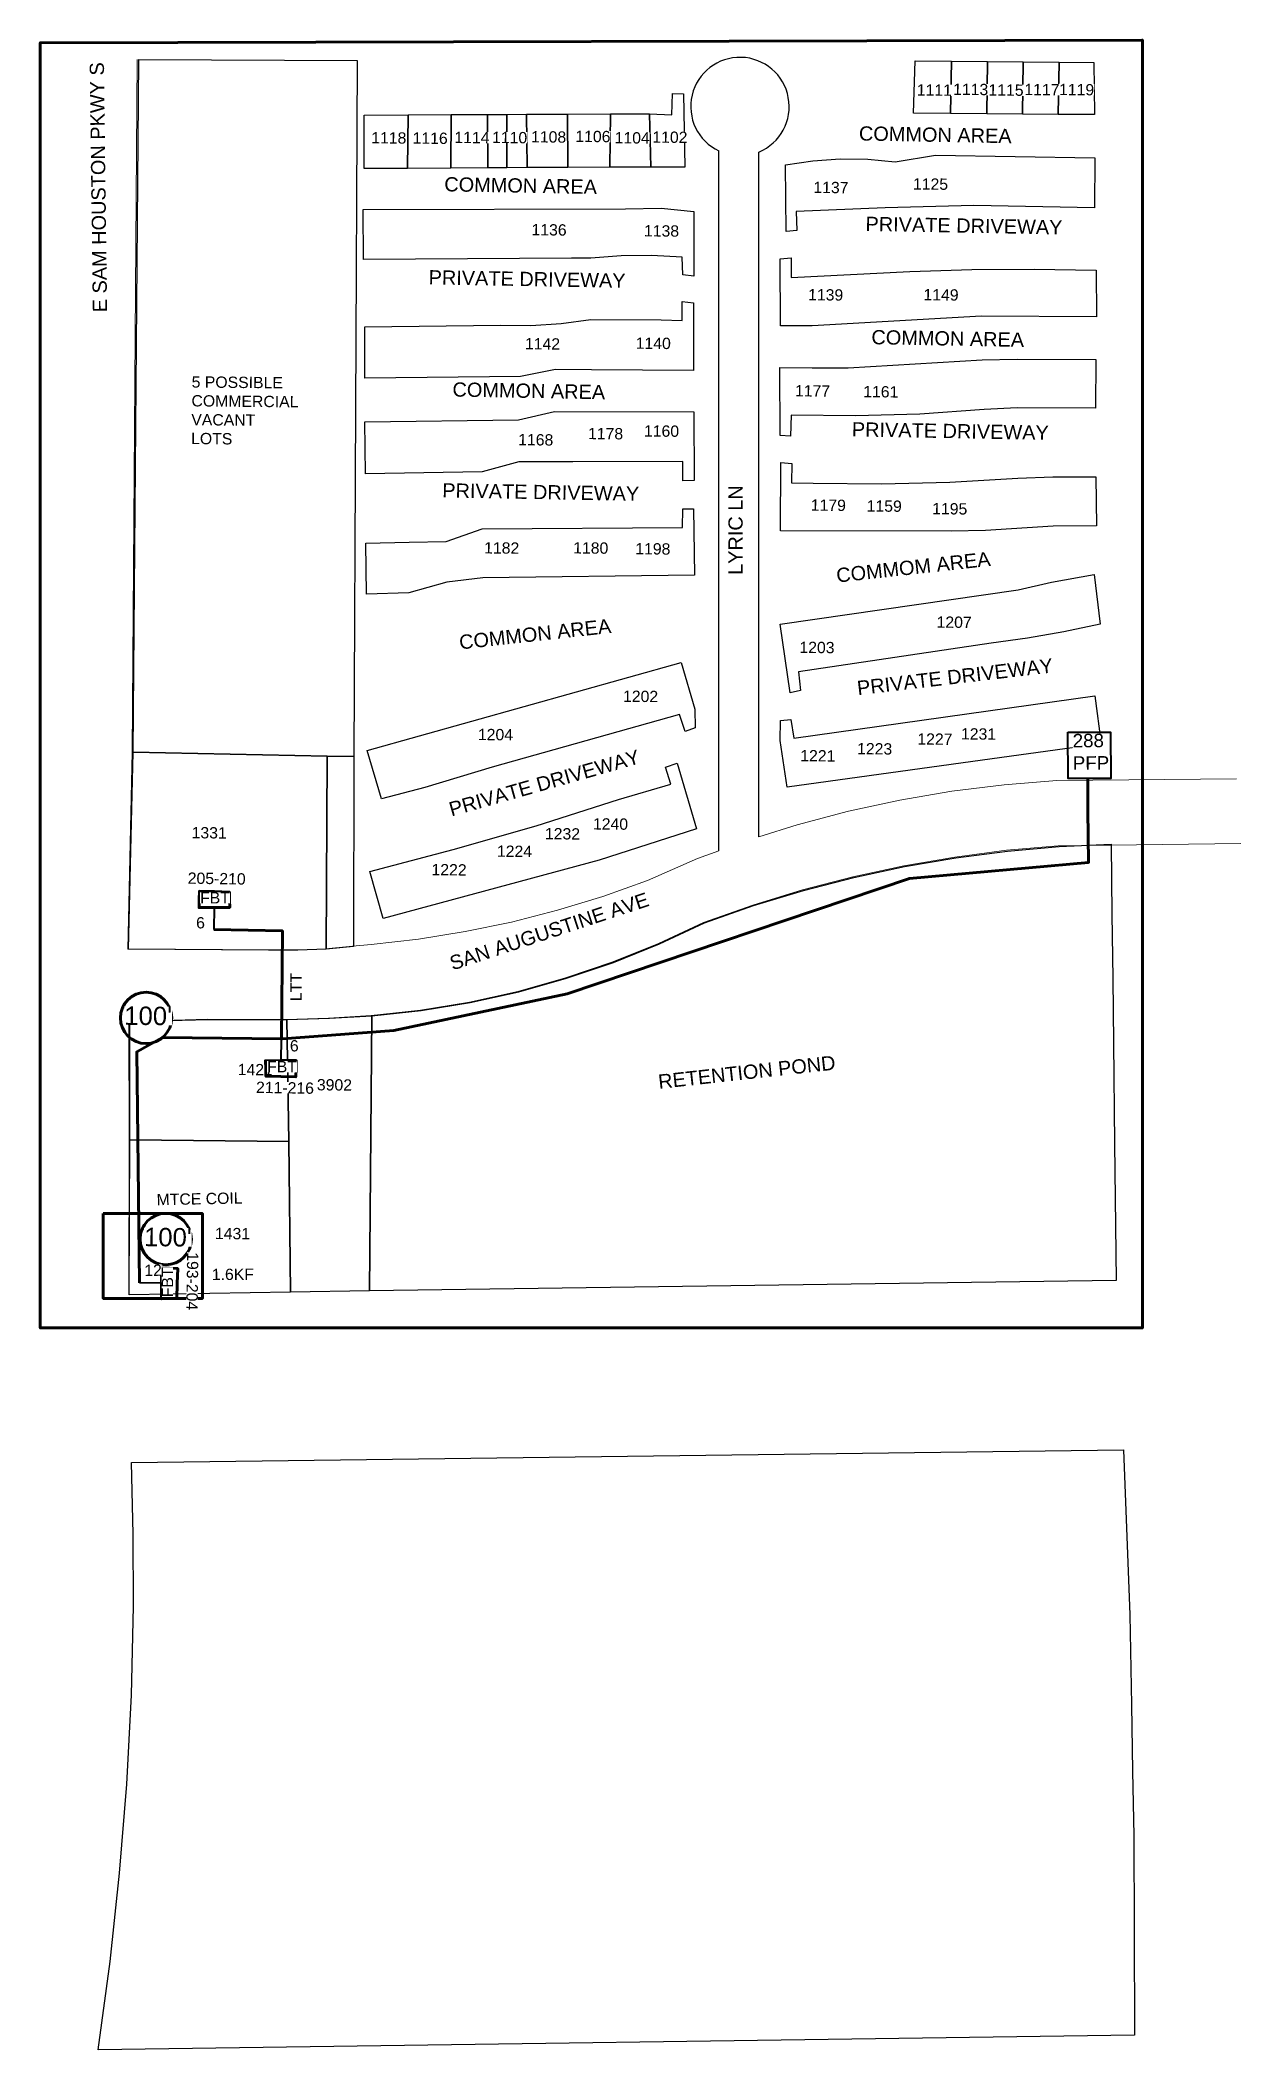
# Model space of a CAD drawing. Header units: millimetres. Extents: x -41032736 to 811436, y 699275 to 12282705.
# Drawn here: x 490953 to 492071, y 773124 to 774994 of the extents above; entities that cross this region are included whole.
import ezdxf
from ezdxf.lldxf.tags import DXFTag

# ---------------------------------------------------------------- set-up
doc = ezdxf.new("R2010")
doc.units = ezdxf.units.MM
doc.header["$MEASUREMENT"] = 0
doc.linetypes.add('ACAD_ISO02W100', pattern=[15, 12, -3])
doc.layers.get('0').update_dxf_attribs({"linetype": 'CONTINUOUS'})
for name, color, linetype in [('A-Boundary', 1, 'CONTINUOUS'), ('A-StreetName', 104, 'CONTINUOUS'), ('ADDRESS', 7, 'CONTINUOUS'), ('Lot_Line', 7, 'CONTINUOUS'), ('Road', 8, 'CONTINUOUS')]:
    doc.layers.add(name, color=color, linetype=linetype)
for name, color, linetype, lineweight in [('BURIED CABLE', 80, 'CONTINUOUS', 40), ('EDGE OF PAVEMENT', 7, 'EOP', 15), ('PP B FST', 3, 'CONTINUOUS', 30), ('PROPOSED PFP', 80, 'ACAD_ISO02W100', 40)]:
    doc.layers.add(name, color=color, linetype=linetype, lineweight=lineweight)
doc.styles.add('AUDIT_D_221110082537-30', font='arial.ttf')
doc.styles.get("Standard").update_dxf_attribs({"font": 'arial.ttf'})
tags = doc.linetypes.add('EOP', pattern='A,96.411295,-0.622657,["EOP",Standard,S=5,R=0,X=0,Y=-2.467181],-16.110442', length=113.144394).pattern_tags.tags
tags[6] = DXFTag(74, 10)

msp = doc.modelspace()

# ---------------------------------------------------------------- texts
at = {"layer": 'A-StreetName', "color": 0, "ltscale": 0.5, "char_height": 13.271, "attachment_point": 1, "line_spacing_factor": 0.5, "style": 'AUDIT_D_221110082537-30', "bg_fill": 3, "box_fill_scale": 1, "bg_fill_color": 256, "bg_fill_transparency": 0}
for s, insert, rotation in [('E SAM HOUSTON PKWY S', (491002.1, 774741.1), 90.7384), ('COMMON AREA', (491715.4, 774914.4), 358.9744), ('COMMON AREA', (491342.4, 774440.6), 6.2461)]:
    msp.add_mtext(s, dxfattribs=dict(at, insert=insert, rotation=rotation))

# ---------------------------------------------------------------- hatches: boundary and pattern name
at = {"layer": 'Road', "lineweight": 158, "ltscale": 50}
h = msp.add_hatch(color=0, dxfattribs=at)
h.dxf.hatch_style = 1
h.paths.add_polyline_path([(491928.4, 774277.7), (491929.6, 774283.3), (491927.1, 774283.2)])

# ---------------------------------------------------------------- linework, layer by layer
at = {"layer": 'A-Boundary', "color": 5, "linetype": 'ByBlock', "lineweight": 60, "ltscale": 30}
for points in [[(490953.1, 774992.1), (491979.1, 774994.5), (491979.1, 774994.5), (490953.1, 774992.1)], [(491979.1, 774994.5), (491979.1, 774994.5), (491979.1, 773796), (491979.1, 773796)], [(490953.1, 773796), (490953.1, 773796), (490953.1, 774992.1), (490953.1, 774992.1)], [(491979.1, 773796), (490953.1, 773796), (490953.1, 773796), (491979.1, 773796)]]:
    msp.add_lwpolyline(points, close=True, dxfattribs=at)
at = {"layer": 'BURIED CABLE', "color": 18, "true_color": 0x000000}
for p, q in [((491115, 774187.1), (491114.6, 774166.8)), ((491065.9, 773837.6), (491045.6, 773837.9))]:
    msp.add_line(p, q, dxfattribs=at)
at = {"layer": 'BURIED CABLE', "color": 18, "lineweight": 60, "true_color": 0x000000}
for points in [[(491115, 774187.1), (491100.9, 774187.1), (491100.9, 774194.7), (491101.3, 774202.3), (491115.2, 774202), (491129.2, 774201.6), (491129.3, 774194.2), (491129.5, 774187.3)], [(491065.9, 773837.6), (491065.8, 773851.6), (491073.4, 773851.6), (491081.1, 773851.2), (491080.7, 773837.3), (491080.4, 773823.4), (491072.9, 773823.3), (491066.1, 773823)]]:
    msp.add_lwpolyline(points, close=True, dxfattribs=at)
at = {"layer": 'BURIED CABLE', "color": 1, "linetype": 'ByBlock', "lineweight": 60, "ltscale": 30}
msp.add_lwpolyline([(491177.7, 774065.1), (491178.6, 774165.5), (491178.6, 774165.5), (491114.6, 774166.8)], dxfattribs=at)
msp.add_circle((491051.6, 774084.5), 23.9, dxfattribs=at)
at = {"layer": 'EDGE OF PAVEMENT', "linetype": 'ByBlock'}
for points in [[(491038.6, 774331.8), (491043.4, 774976.4)], [(491034.5, 774148.6), (491038.6, 774331.8)], [(492066.8, 774306.9), (491899.4, 774305.3), (491850.5, 774301.4), (491801.8, 774295.4), (491753.3, 774287.2), (491705.4, 774276.8), (491657.9, 774264.2), (491622.1, 774253)], [(491570.7, 774173.4), (491616.4, 774189.5), (491662.7, 774203.6), (491709.5, 774215.8), (491756.9, 774226), (491804.6, 774234.2), (491852.6, 774240.5), (491900.8, 774244.7), (492070.8, 774246.9)], [(491564.9, 774232.8), (491518.5, 774212.5), (491476.9, 774197.6), (491434.7, 774184.7), (491391.9, 774173.7), (491348.7, 774164.8), (491305.1, 774157.8), (491261.2, 774152.8)], [(491584.8, 774240), (491564.9, 774232.8)], [(491261.1, 774086.6), (491307, 774091.7), (491352.6, 774099.2), (491397.7, 774109.2), (491442.2, 774121.7), (491486, 774136.6), (491528.8, 774153.8), (491570.7, 774173.4)], [(491261.2, 774152.8), (491243.9, 774151.3)], [(491165.6, 774147.6), (491034.5, 774148.6)], [(491218.6, 774148.8), (491192.1, 774147.6), (491165.6, 774147.6)], [(491243.9, 774151.3), (491218.6, 774148.8)], [(491035.7, 774081), (491108.9, 774083.2), (491182.1, 774083.1)], [(491035.8, 773970.9), (491035.7, 774081)], [(491182.1, 774083.1), (491221.6, 774084.2), (491261.1, 774086.6)], [(491035.5, 773826.9), (491035.8, 773970.9)], [(491039.7, 773536.9), (491039.3, 773603.9), (491037.7, 773670.8)], [(491039.7, 773536.9), (491039.3, 773603.9), (491037.7, 773670.8)], [(491007, 773124.1), (491018.1, 773206.2), (491026.9, 773288.7), (491033.4, 773371.3), (491037.7, 773454.1), (491039.7, 773536.9)], [(491007, 773124.1), (491018.1, 773206.2), (491026.9, 773288.7), (491033.4, 773371.3), (491037.7, 773454.1), (491039.7, 773536.9)]]:
    msp.add_lwpolyline(points, dxfattribs=at)
at = {"layer": 'EDGE OF PAVEMENT', "linetype": 'ByBlock', "lineweight": 30, "ltscale": 30}
for points in [[(491584.8, 774240), (491584.8, 774891.3)], [(491622.1, 774253), (491622.1, 774890.4)]]:
    msp.add_lwpolyline(points, dxfattribs=at)
at = {"layer": 'Lot_Line'}
for points in [[(491039.6, 774331.8), (491044.9, 774976.4), (491248.2, 774975.5), (491245, 774327.7), (491220.1, 774328.2)], [(491801.4, 774974.9), (491800.5, 774926.1), (491766.2, 774926.4), (491767.6, 774975.3)], [(491801.4, 774974.9), (491834.8, 774974.6), (491834.2, 774925.9), (491800.5, 774926.1)], [(491867.5, 774925.6), (491834.2, 774925.9), (491834.8, 774974.6), (491868.2, 774974.3)], [(491867.5, 774925.6), (491868.2, 774974.3), (491901.6, 774973.9), (491900.8, 774925.4)], [(491934, 774973.6), (491934.6, 774925.2), (491900.8, 774925.4), (491901.6, 774973.9)], [(491551.9, 774944.6), (491553.3, 774876.3), (491521.4, 774876.3), (491520.4, 774925.9), (491541.1, 774925.1), (491541.8, 774944.9)], [(491295.5, 774924.9), (491295.1, 774875.1), (491254.8, 774874.9), (491254.8, 774924.7)], [(491335.3, 774875.4), (491295.1, 774875.1), (491295.5, 774924.9), (491335.7, 774925.2)], [(491369.7, 774875.6), (491335.3, 774875.4), (491335.7, 774925.2), (491369.6, 774925.3)], [(491387.6, 774875.8), (491369.7, 774875.6), (491369.6, 774925.3), (491387.4, 774925.4)], [(491405.7, 774925.5), (491406.3, 774875.9), (491387.6, 774875.8), (491387.4, 774925.4)], [(491444.3, 774876.1), (491406.3, 774875.9), (491405.7, 774925.5), (491444.1, 774925.7)], [(491444.3, 774876.1), (491444.1, 774925.7), (491484, 774925.9), (491483.3, 774876.2)], [(491521.4, 774876.3), (491483.3, 774876.2), (491484, 774925.9), (491520.4, 774925.9)], [(491647.6, 774816.4), (491646.8, 774878.6), (491672.2, 774882.3), (491697.8, 774884), (491723.4, 774883.6), (491749, 774881.2), (491786.6, 774887.5), (491935, 774885), (491934.5, 774838.3), (491822.3, 774840.5), (491739.6, 774838.5), (491656.8, 774834.9), (491657.5, 774817.2)], [(491647.6, 774816.4), (491646.8, 774878.6), (491672.2, 774882.3), (491697.8, 774884), (491723.4, 774883.6), (491749, 774881.2), (491786.6, 774887.5), (491935, 774885), (491934.5, 774838.3), (491822.3, 774840.5), (491739.6, 774838.5), (491656.8, 774834.9), (491657.5, 774817.2)], [(491647.6, 774816.4), (491646.8, 774878.6), (491672.2, 774882.3), (491697.8, 774884), (491723.4, 774883.6), (491749, 774881.2), (491786.6, 774887.5), (491935, 774885), (491934.5, 774838.3), (491822.3, 774840.5), (491739.6, 774838.5), (491656.8, 774834.9), (491657.5, 774817.2)], [(491647.6, 774816.4), (491646.8, 774878.6), (491672.2, 774882.3), (491697.8, 774884), (491723.4, 774883.6), (491749, 774881.2), (491786.6, 774887.5), (491935, 774885), (491934.5, 774838.3), (491822.3, 774840.5), (491739.6, 774838.5), (491656.8, 774834.9), (491657.5, 774817.2)], [(491647.6, 774816.4), (491646.8, 774878.6), (491672.2, 774882.3), (491697.8, 774884), (491723.4, 774883.6), (491749, 774881.2), (491786.6, 774887.5), (491935, 774885), (491934.5, 774838.3), (491822.3, 774840.5), (491739.6, 774838.5), (491656.8, 774834.9), (491657.5, 774817.2)], [(491647.6, 774816.4), (491646.8, 774878.6), (491672.2, 774882.3), (491697.8, 774884), (491723.4, 774883.6), (491749, 774881.2), (491786.6, 774887.5), (491935, 774885), (491934.5, 774838.3), (491822.3, 774840.5), (491739.6, 774838.5), (491656.8, 774834.9), (491657.5, 774817.2)], [(491647.6, 774816.4), (491646.8, 774878.6), (491672.2, 774882.3), (491697.8, 774884), (491723.4, 774883.6), (491749, 774881.2), (491786.6, 774887.5), (491935, 774885), (491934.5, 774838.3), (491822.3, 774840.5), (491739.6, 774838.5), (491656.8, 774834.9), (491657.5, 774817.2)], [(491647.6, 774816.4), (491646.8, 774878.6), (491672.2, 774882.3), (491697.8, 774884), (491723.4, 774883.6), (491749, 774881.2), (491786.6, 774887.5), (491935, 774885), (491934.5, 774838.3), (491822.3, 774840.5), (491739.6, 774838.5), (491656.8, 774834.9), (491657.5, 774817.2)], [(491647.6, 774816.4), (491646.8, 774878.6), (491672.2, 774882.3), (491697.8, 774884), (491723.4, 774883.6), (491749, 774881.2), (491786.6, 774887.5), (491935, 774885), (491934.5, 774838.3), (491822.3, 774840.5), (491739.6, 774838.5), (491656.8, 774834.9), (491657.5, 774817.2)], [(491465.7, 774791.6), (491447.7, 774791.5), (491254, 774790.4), (491253.8, 774836.9), (491498, 774837.4), (491531.1, 774838), (491561.5, 774835.1), (491561.6, 774774.9), (491551.3, 774776.1), (491550.6, 774792.4), (491522.3, 774794), (491494, 774793.7)], [(491465.7, 774791.6), (491447.7, 774791.5), (491254, 774790.4), (491253.8, 774836.9), (491498, 774837.4), (491531.1, 774838), (491561.5, 774835.1), (491561.6, 774774.9), (491551.3, 774776.1), (491550.6, 774792.4), (491522.3, 774794), (491494, 774793.7)], [(491465.7, 774791.6), (491447.7, 774791.5), (491254, 774790.4), (491253.8, 774836.9), (491498, 774837.4), (491531.1, 774838), (491561.5, 774835.1), (491561.6, 774774.9), (491551.3, 774776.1), (491550.6, 774792.4), (491522.3, 774794), (491494, 774793.7)], [(491465.7, 774791.6), (491447.7, 774791.5), (491254, 774790.4), (491253.8, 774836.9), (491498, 774837.4), (491531.1, 774838), (491561.5, 774835.1), (491561.6, 774774.9), (491551.3, 774776.1), (491550.6, 774792.4), (491522.3, 774794), (491494, 774793.7)], [(491465.7, 774791.6), (491447.7, 774791.5), (491254, 774790.4), (491253.8, 774836.9), (491498, 774837.4), (491531.1, 774838), (491561.5, 774835.1), (491561.6, 774774.9), (491551.3, 774776.1), (491550.6, 774792.4), (491522.3, 774794), (491494, 774793.7)], [(491465.7, 774791.6), (491447.7, 774791.5), (491254, 774790.4), (491253.8, 774836.9), (491498, 774837.4), (491531.1, 774838), (491561.5, 774835.1), (491561.6, 774774.9), (491551.3, 774776.1), (491550.6, 774792.4), (491522.3, 774794), (491494, 774793.7)], [(491465.7, 774791.6), (491447.7, 774791.5), (491254, 774790.4), (491253.8, 774836.9), (491498, 774837.4), (491531.1, 774838), (491561.5, 774835.1), (491561.6, 774774.9), (491551.3, 774776.1), (491550.6, 774792.4), (491522.3, 774794), (491494, 774793.7)], [(491465.7, 774791.6), (491447.7, 774791.5), (491254, 774790.4), (491253.8, 774836.9), (491498, 774837.4), (491531.1, 774838), (491561.5, 774835.1), (491561.6, 774774.9), (491551.3, 774776.1), (491550.6, 774792.4), (491522.3, 774794), (491494, 774793.7)], [(491465.7, 774791.6), (491447.7, 774791.5), (491254, 774790.4), (491253.8, 774836.9), (491498, 774837.4), (491531.1, 774838), (491561.5, 774835.1), (491561.6, 774774.9), (491551.3, 774776.1), (491550.6, 774792.4), (491522.3, 774794), (491494, 774793.7)], [(491465.7, 774791.6), (491447.7, 774791.5), (491254, 774790.4), (491253.8, 774836.9), (491498, 774837.4), (491531.1, 774838), (491561.5, 774835.1), (491561.6, 774774.9), (491551.3, 774776.1), (491550.6, 774792.4), (491522.3, 774794), (491494, 774793.7)], [(491936.4, 774736.9), (491829.4, 774737.6), (491671.8, 774728.5), (491642.3, 774728.7), (491641.9, 774791.1), (491652.2, 774791.8), (491652.3, 774773.7), (491762.6, 774779.3), (491820.4, 774781.1), (491878.3, 774781.4), (491936.1, 774780.3)], [(491936.4, 774736.9), (491829.4, 774737.6), (491671.8, 774728.5), (491642.3, 774728.7), (491641.9, 774791.1), (491652.2, 774791.8), (491652.3, 774773.7), (491762.6, 774779.3), (491820.4, 774781.1), (491878.3, 774781.4), (491936.1, 774780.3)], [(491936.4, 774736.9), (491829.4, 774737.6), (491671.8, 774728.5), (491642.3, 774728.7), (491641.9, 774791.1), (491652.2, 774791.8), (491652.3, 774773.7), (491762.6, 774779.3), (491820.4, 774781.1), (491878.3, 774781.4), (491936.1, 774780.3)], [(491936.4, 774736.9), (491829.4, 774737.6), (491671.8, 774728.5), (491642.3, 774728.7), (491641.9, 774791.1), (491652.2, 774791.8), (491652.3, 774773.7), (491762.6, 774779.3), (491820.4, 774781.1), (491878.3, 774781.4), (491936.1, 774780.3)], [(491936.4, 774736.9), (491829.4, 774737.6), (491671.8, 774728.5), (491642.3, 774728.7), (491641.9, 774791.1), (491652.2, 774791.8), (491652.3, 774773.7), (491762.6, 774779.3), (491820.4, 774781.1), (491878.3, 774781.4), (491936.1, 774780.3)], [(491936.4, 774736.9), (491829.4, 774737.6), (491671.8, 774728.5), (491642.3, 774728.7), (491641.9, 774791.1), (491652.2, 774791.8), (491652.3, 774773.7), (491762.6, 774779.3), (491820.4, 774781.1), (491878.3, 774781.4), (491936.1, 774780.3)], [(491936.4, 774736.9), (491829.4, 774737.6), (491671.8, 774728.5), (491642.3, 774728.7), (491641.9, 774791.1), (491652.2, 774791.8), (491652.3, 774773.7), (491762.6, 774779.3), (491820.4, 774781.1), (491878.3, 774781.4), (491936.1, 774780.3)], [(491936.4, 774736.9), (491829.4, 774737.6), (491671.8, 774728.5), (491642.3, 774728.7), (491641.9, 774791.1), (491652.2, 774791.8), (491652.3, 774773.7), (491762.6, 774779.3), (491820.4, 774781.1), (491878.3, 774781.4), (491936.1, 774780.3)], [(491936.4, 774736.9), (491829.4, 774737.6), (491671.8, 774728.5), (491642.3, 774728.7), (491641.9, 774791.1), (491652.2, 774791.8), (491652.3, 774773.7), (491762.6, 774779.3), (491820.4, 774781.1), (491878.3, 774781.4), (491936.1, 774780.3)], [(491936.4, 774736.9), (491829.4, 774737.6), (491671.8, 774728.5), (491642.3, 774728.7), (491641.9, 774791.1), (491652.2, 774791.8), (491652.3, 774773.7), (491762.6, 774779.3), (491820.4, 774781.1), (491878.3, 774781.4), (491936.1, 774780.3)], [(491561.4, 774687), (491466.3, 774687.8), (491432.9, 774687.9), (491400.2, 774681.5), (491255.4, 774679.8), (491255.4, 774727.8), (491381.7, 774729.3), (491409.8, 774729), (491437.9, 774730.7), (491465.8, 774734.4), (491531.1, 774734.1), (491550.8, 774733.7), (491550.7, 774751.3), (491561.4, 774750)], [(491561.4, 774687), (491466.3, 774687.8), (491432.9, 774687.9), (491400.2, 774681.5), (491255.4, 774679.8), (491255.4, 774727.8), (491381.7, 774729.3), (491409.8, 774729), (491437.9, 774730.7), (491465.8, 774734.4), (491531.1, 774734.1), (491550.8, 774733.7), (491550.7, 774751.3), (491561.4, 774750)], [(491561.4, 774687), (491466.3, 774687.8), (491432.9, 774687.9), (491400.2, 774681.5), (491255.4, 774679.8), (491255.4, 774727.8), (491381.7, 774729.3), (491409.8, 774729), (491437.9, 774730.7), (491465.8, 774734.4), (491531.1, 774734.1), (491550.8, 774733.7), (491550.7, 774751.3), (491561.4, 774750)], [(491561.4, 774687), (491466.3, 774687.8), (491432.9, 774687.9), (491400.2, 774681.5), (491255.4, 774679.8), (491255.4, 774727.8), (491381.7, 774729.3), (491409.8, 774729), (491437.9, 774730.7), (491465.8, 774734.4), (491531.1, 774734.1), (491550.8, 774733.7), (491550.7, 774751.3), (491561.4, 774750)], [(491561.4, 774687), (491466.3, 774687.8), (491432.9, 774687.9), (491400.2, 774681.5), (491255.4, 774679.8), (491255.4, 774727.8), (491381.7, 774729.3), (491409.8, 774729), (491437.9, 774730.7), (491465.8, 774734.4), (491531.1, 774734.1), (491550.8, 774733.7), (491550.7, 774751.3), (491561.4, 774750)], [(491561.4, 774687), (491466.3, 774687.8), (491432.9, 774687.9), (491400.2, 774681.5), (491255.4, 774679.8), (491255.4, 774727.8), (491381.7, 774729.3), (491409.8, 774729), (491437.9, 774730.7), (491465.8, 774734.4), (491531.1, 774734.1), (491550.8, 774733.7), (491550.7, 774751.3), (491561.4, 774750)], [(491561.4, 774687), (491466.3, 774687.8), (491432.9, 774687.9), (491400.2, 774681.5), (491255.4, 774679.8), (491255.4, 774727.8), (491381.7, 774729.3), (491409.8, 774729), (491437.9, 774730.7), (491465.8, 774734.4), (491531.1, 774734.1), (491550.8, 774733.7), (491550.7, 774751.3), (491561.4, 774750)], [(491561.4, 774687), (491466.3, 774687.8), (491432.9, 774687.9), (491400.2, 774681.5), (491255.4, 774679.8), (491255.4, 774727.8), (491381.7, 774729.3), (491409.8, 774729), (491437.9, 774730.7), (491465.8, 774734.4), (491531.1, 774734.1), (491550.8, 774733.7), (491550.7, 774751.3), (491561.4, 774750)], [(491561.4, 774687), (491466.3, 774687.8), (491432.9, 774687.9), (491400.2, 774681.5), (491255.4, 774679.8), (491255.4, 774727.8), (491381.7, 774729.3), (491409.8, 774729), (491437.9, 774730.7), (491465.8, 774734.4), (491531.1, 774734.1), (491550.8, 774733.7), (491550.7, 774751.3), (491561.4, 774750)], [(491561.4, 774687), (491466.3, 774687.8), (491432.9, 774687.9), (491400.2, 774681.5), (491255.4, 774679.8), (491255.4, 774727.8), (491381.7, 774729.3), (491409.8, 774729), (491437.9, 774730.7), (491465.8, 774734.4), (491531.1, 774734.1), (491550.8, 774733.7), (491550.7, 774751.3), (491561.4, 774750)], [(491671.8, 774689.5), (491705.1, 774689.4), (491830.1, 774696.9), (491862.5, 774697.6), (491935.8, 774697.2), (491935.5, 774652), (491862.7, 774652.3), (491831.7, 774650.7), (491771.9, 774646.4), (491712.1, 774644.7), (491652.2, 774645.6), (491651.4, 774625.8), (491641.8, 774626.6), (491641.6, 774689.8)], [(491671.8, 774689.5), (491705.1, 774689.4), (491830.1, 774696.9), (491862.5, 774697.6), (491935.8, 774697.2), (491935.5, 774652), (491862.7, 774652.3), (491831.7, 774650.7), (491771.9, 774646.4), (491712.1, 774644.7), (491652.2, 774645.6), (491651.4, 774625.8), (491641.8, 774626.6), (491641.6, 774689.8)], [(491671.8, 774689.5), (491705.1, 774689.4), (491830.1, 774696.9), (491862.5, 774697.6), (491935.8, 774697.2), (491935.5, 774652), (491862.7, 774652.3), (491831.7, 774650.7), (491771.9, 774646.4), (491712.1, 774644.7), (491652.2, 774645.6), (491651.4, 774625.8), (491641.8, 774626.6), (491641.6, 774689.8)], [(491671.8, 774689.5), (491705.1, 774689.4), (491830.1, 774696.9), (491862.5, 774697.6), (491935.8, 774697.2), (491935.5, 774652), (491862.7, 774652.3), (491831.7, 774650.7), (491771.9, 774646.4), (491712.1, 774644.7), (491652.2, 774645.6), (491651.4, 774625.8), (491641.8, 774626.6), (491641.6, 774689.8)], [(491671.8, 774689.5), (491705.1, 774689.4), (491830.1, 774696.9), (491862.5, 774697.6), (491935.8, 774697.2), (491935.5, 774652), (491862.7, 774652.3), (491831.7, 774650.7), (491771.9, 774646.4), (491712.1, 774644.7), (491652.2, 774645.6), (491651.4, 774625.8), (491641.8, 774626.6), (491641.6, 774689.8)], [(491671.8, 774689.5), (491705.1, 774689.4), (491830.1, 774696.9), (491862.5, 774697.6), (491935.8, 774697.2), (491935.5, 774652), (491862.7, 774652.3), (491831.7, 774650.7), (491771.9, 774646.4), (491712.1, 774644.7), (491652.2, 774645.6), (491651.4, 774625.8), (491641.8, 774626.6), (491641.6, 774689.8)], [(491671.8, 774689.5), (491705.1, 774689.4), (491830.1, 774696.9), (491862.5, 774697.6), (491935.8, 774697.2), (491935.5, 774652), (491862.7, 774652.3), (491831.7, 774650.7), (491771.9, 774646.4), (491712.1, 774644.7), (491652.2, 774645.6), (491651.4, 774625.8), (491641.8, 774626.6), (491641.6, 774689.8)], [(491671.8, 774689.5), (491705.1, 774689.4), (491830.1, 774696.9), (491862.5, 774697.6), (491935.8, 774697.2), (491935.5, 774652), (491862.7, 774652.3), (491831.7, 774650.7), (491771.9, 774646.4), (491712.1, 774644.7), (491652.2, 774645.6), (491651.4, 774625.8), (491641.8, 774626.6), (491641.6, 774689.8)], [(491671.8, 774689.5), (491705.1, 774689.4), (491830.1, 774696.9), (491862.5, 774697.6), (491935.8, 774697.2), (491935.5, 774652), (491862.7, 774652.3), (491831.7, 774650.7), (491771.9, 774646.4), (491712.1, 774644.7), (491652.2, 774645.6), (491651.4, 774625.8), (491641.8, 774626.6), (491641.6, 774689.8)], [(491671.8, 774689.5), (491705.1, 774689.4), (491830.1, 774696.9), (491862.5, 774697.6), (491935.8, 774697.2), (491935.5, 774652), (491862.7, 774652.3), (491831.7, 774650.7), (491771.9, 774646.4), (491712.1, 774644.7), (491652.2, 774645.6), (491651.4, 774625.8), (491641.8, 774626.6), (491641.6, 774689.8)], [(491448.8, 774602.1), (491398.5, 774602), (491364.5, 774592.6), (491255.9, 774590.8), (491255.3, 774639.2), (491398.3, 774641.2), (491431.8, 774648.8), (491561.6, 774648.7), (491561.9, 774584.6), (491551.4, 774584.5), (491551.2, 774602.3)], [(491448.8, 774602.1), (491398.5, 774602), (491364.5, 774592.6), (491255.9, 774590.8), (491255.3, 774639.2), (491398.3, 774641.2), (491431.8, 774648.8), (491561.6, 774648.7), (491561.9, 774584.6), (491551.4, 774584.5), (491551.2, 774602.3)], [(491448.8, 774602.1), (491398.5, 774602), (491364.5, 774592.6), (491255.9, 774590.8), (491255.3, 774639.2), (491398.3, 774641.2), (491431.8, 774648.8), (491561.6, 774648.7), (491561.9, 774584.6), (491551.4, 774584.5), (491551.2, 774602.3)], [(491448.8, 774602.1), (491398.5, 774602), (491364.5, 774592.6), (491255.9, 774590.8), (491255.3, 774639.2), (491398.3, 774641.2), (491431.8, 774648.8), (491561.6, 774648.7), (491561.9, 774584.6), (491551.4, 774584.5), (491551.2, 774602.3)], [(491448.8, 774602.1), (491398.5, 774602), (491364.5, 774592.6), (491255.9, 774590.8), (491255.3, 774639.2), (491398.3, 774641.2), (491431.8, 774648.8), (491561.6, 774648.7), (491561.9, 774584.6), (491551.4, 774584.5), (491551.2, 774602.3)], [(491448.8, 774602.1), (491398.5, 774602), (491364.5, 774592.6), (491255.9, 774590.8), (491255.3, 774639.2), (491398.3, 774641.2), (491431.8, 774648.8), (491561.6, 774648.7), (491561.9, 774584.6), (491551.4, 774584.5), (491551.2, 774602.3)], [(491448.8, 774602.1), (491398.5, 774602), (491364.5, 774592.6), (491255.9, 774590.8), (491255.3, 774639.2), (491398.3, 774641.2), (491431.8, 774648.8), (491561.6, 774648.7), (491561.9, 774584.6), (491551.4, 774584.5), (491551.2, 774602.3)], [(491448.8, 774602.1), (491398.5, 774602), (491364.5, 774592.6), (491255.9, 774590.8), (491255.3, 774639.2), (491398.3, 774641.2), (491431.8, 774648.8), (491561.6, 774648.7), (491561.9, 774584.6), (491551.4, 774584.5), (491551.2, 774602.3)], [(491448.8, 774602.1), (491398.5, 774602), (491364.5, 774592.6), (491255.9, 774590.8), (491255.3, 774639.2), (491398.3, 774641.2), (491431.8, 774648.8), (491561.6, 774648.7), (491561.9, 774584.6), (491551.4, 774584.5), (491551.2, 774602.3)], [(491448.8, 774602.1), (491398.5, 774602), (491364.5, 774592.6), (491255.9, 774590.8), (491255.3, 774639.2), (491398.3, 774641.2), (491431.8, 774648.8), (491561.6, 774648.7), (491561.9, 774584.6), (491551.4, 774584.5), (491551.2, 774602.3)], [(491936.5, 774542.4), (491896.1, 774542.3), (491833.1, 774538), (491801.2, 774537.4), (491642.2, 774537.7), (491642.6, 774601.4), (491652.7, 774600.5), (491652.4, 774582.4), (491672.7, 774582.3), (491736.2, 774581.5), (491799.8, 774583), (491863.3, 774586.9), (491895.9, 774588.1), (491935.9, 774588.1)], [(491936.5, 774542.4), (491896.1, 774542.3), (491833.1, 774538), (491801.2, 774537.4), (491642.2, 774537.7), (491642.6, 774601.4), (491652.7, 774600.5), (491652.4, 774582.4), (491672.7, 774582.3), (491736.2, 774581.5), (491799.8, 774583), (491863.3, 774586.9), (491895.9, 774588.1), (491935.9, 774588.1)], [(491936.5, 774542.4), (491896.1, 774542.3), (491833.1, 774538), (491801.2, 774537.4), (491642.2, 774537.7), (491642.6, 774601.4), (491652.7, 774600.5), (491652.4, 774582.4), (491672.7, 774582.3), (491736.2, 774581.5), (491799.8, 774583), (491863.3, 774586.9), (491895.9, 774588.1), (491935.9, 774588.1)], [(491936.5, 774542.4), (491896.1, 774542.3), (491833.1, 774538), (491801.2, 774537.4), (491642.2, 774537.7), (491642.6, 774601.4), (491652.7, 774600.5), (491652.4, 774582.4), (491672.7, 774582.3), (491736.2, 774581.5), (491799.8, 774583), (491863.3, 774586.9), (491895.9, 774588.1), (491935.9, 774588.1)], [(491936.5, 774542.4), (491896.1, 774542.3), (491833.1, 774538), (491801.2, 774537.4), (491642.2, 774537.7), (491642.6, 774601.4), (491652.7, 774600.5), (491652.4, 774582.4), (491672.7, 774582.3), (491736.2, 774581.5), (491799.8, 774583), (491863.3, 774586.9), (491895.9, 774588.1), (491935.9, 774588.1)], [(491936.5, 774542.4), (491896.1, 774542.3), (491833.1, 774538), (491801.2, 774537.4), (491642.2, 774537.7), (491642.6, 774601.4), (491652.7, 774600.5), (491652.4, 774582.4), (491672.7, 774582.3), (491736.2, 774581.5), (491799.8, 774583), (491863.3, 774586.9), (491895.9, 774588.1), (491935.9, 774588.1)], [(491936.5, 774542.4), (491896.1, 774542.3), (491833.1, 774538), (491801.2, 774537.4), (491642.2, 774537.7), (491642.6, 774601.4), (491652.7, 774600.5), (491652.4, 774582.4), (491672.7, 774582.3), (491736.2, 774581.5), (491799.8, 774583), (491863.3, 774586.9), (491895.9, 774588.1), (491935.9, 774588.1)], [(491936.5, 774542.4), (491896.1, 774542.3), (491833.1, 774538), (491801.2, 774537.4), (491642.2, 774537.7), (491642.6, 774601.4), (491652.7, 774600.5), (491652.4, 774582.4), (491672.7, 774582.3), (491736.2, 774581.5), (491799.8, 774583), (491863.3, 774586.9), (491895.9, 774588.1), (491935.9, 774588.1)], [(491936.5, 774542.4), (491896.1, 774542.3), (491833.1, 774538), (491801.2, 774537.4), (491642.2, 774537.7), (491642.6, 774601.4), (491652.7, 774600.5), (491652.4, 774582.4), (491672.7, 774582.3), (491736.2, 774581.5), (491799.8, 774583), (491863.3, 774586.9), (491895.9, 774588.1), (491935.9, 774588.1)], [(491936.5, 774542.4), (491896.1, 774542.3), (491833.1, 774538), (491801.2, 774537.4), (491642.2, 774537.7), (491642.6, 774601.4), (491652.7, 774600.5), (491652.4, 774582.4), (491672.7, 774582.3), (491736.2, 774581.5), (491799.8, 774583), (491863.3, 774586.9), (491895.9, 774588.1), (491935.9, 774588.1)], [(491365.1, 774494.1), (491331.7, 774490), (491296.2, 774480), (491256.8, 774478.9), (491256.3, 774526.4), (491296.6, 774527.3), (491331, 774528), (491364.6, 774539.7), (491551.1, 774540.8), (491551.3, 774558.2), (491561.4, 774558.4), (491562.2, 774496.5)], [(491365.1, 774494.1), (491331.7, 774490), (491296.2, 774480), (491256.8, 774478.9), (491256.3, 774526.4), (491296.6, 774527.3), (491331, 774528), (491364.6, 774539.7), (491551.1, 774540.8), (491551.3, 774558.2), (491561.4, 774558.4), (491562.2, 774496.5)], [(491365.1, 774494.1), (491331.7, 774490), (491296.2, 774480), (491256.8, 774478.9), (491256.3, 774526.4), (491296.6, 774527.3), (491331, 774528), (491364.6, 774539.7), (491551.1, 774540.8), (491551.3, 774558.2), (491561.4, 774558.4), (491562.2, 774496.5)], [(491365.1, 774494.1), (491331.7, 774490), (491296.2, 774480), (491256.8, 774478.9), (491256.3, 774526.4), (491296.6, 774527.3), (491331, 774528), (491364.6, 774539.7), (491551.1, 774540.8), (491551.3, 774558.2), (491561.4, 774558.4), (491562.2, 774496.5)], [(491365.1, 774494.1), (491331.7, 774490), (491296.2, 774480), (491256.8, 774478.9), (491256.3, 774526.4), (491296.6, 774527.3), (491331, 774528), (491364.6, 774539.7), (491551.1, 774540.8), (491551.3, 774558.2), (491561.4, 774558.4), (491562.2, 774496.5)], [(491365.1, 774494.1), (491331.7, 774490), (491296.2, 774480), (491256.8, 774478.9), (491256.3, 774526.4), (491296.6, 774527.3), (491331, 774528), (491364.6, 774539.7), (491551.1, 774540.8), (491551.3, 774558.2), (491561.4, 774558.4), (491562.2, 774496.5)], [(491365.1, 774494.1), (491331.7, 774490), (491296.2, 774480), (491256.8, 774478.9), (491256.3, 774526.4), (491296.6, 774527.3), (491331, 774528), (491364.6, 774539.7), (491551.1, 774540.8), (491551.3, 774558.2), (491561.4, 774558.4), (491562.2, 774496.5)], [(491365.1, 774494.1), (491331.7, 774490), (491296.2, 774480), (491256.8, 774478.9), (491256.3, 774526.4), (491296.6, 774527.3), (491331, 774528), (491364.6, 774539.7), (491551.1, 774540.8), (491551.3, 774558.2), (491561.4, 774558.4), (491562.2, 774496.5)], [(491365.1, 774494.1), (491331.7, 774490), (491296.2, 774480), (491256.8, 774478.9), (491256.3, 774526.4), (491296.6, 774527.3), (491331, 774528), (491364.6, 774539.7), (491551.1, 774540.8), (491551.3, 774558.2), (491561.4, 774558.4), (491562.2, 774496.5)], [(491365.1, 774494.1), (491331.7, 774490), (491296.2, 774480), (491256.8, 774478.9), (491256.3, 774526.4), (491296.6, 774527.3), (491331, 774528), (491364.6, 774539.7), (491551.1, 774540.8), (491551.3, 774558.2), (491561.4, 774558.4), (491562.2, 774496.5)], [(491651.2, 774387), (491641.9, 774451), (491863.6, 774483), (491894.5, 774489.9), (491934.3, 774497.3), (491939.7, 774450.9), (491906.1, 774443.8), (491872.3, 774438), (491838.3, 774433.2), (491658.9, 774406.6), (491661, 774389.2)], [(491651.2, 774387), (491641.9, 774451), (491863.6, 774483), (491894.5, 774489.9), (491934.3, 774497.3), (491939.7, 774450.9), (491906.1, 774443.8), (491872.3, 774438), (491838.3, 774433.2), (491658.9, 774406.6), (491661, 774389.2)], [(491651.2, 774387), (491641.9, 774451), (491863.6, 774483), (491894.5, 774489.9), (491934.3, 774497.3), (491939.7, 774450.9), (491906.1, 774443.8), (491872.3, 774438), (491838.3, 774433.2), (491658.9, 774406.6), (491661, 774389.2)], [(491651.2, 774387), (491641.9, 774451), (491863.6, 774483), (491894.5, 774489.9), (491934.3, 774497.3), (491939.7, 774450.9), (491906.1, 774443.8), (491872.3, 774438), (491838.3, 774433.2), (491658.9, 774406.6), (491661, 774389.2)], [(491651.2, 774387), (491641.9, 774451), (491863.6, 774483), (491894.5, 774489.9), (491934.3, 774497.3), (491939.7, 774450.9), (491906.1, 774443.8), (491872.3, 774438), (491838.3, 774433.2), (491658.9, 774406.6), (491661, 774389.2)], [(491651.2, 774387), (491641.9, 774451), (491863.6, 774483), (491894.5, 774489.9), (491934.3, 774497.3), (491939.7, 774450.9), (491906.1, 774443.8), (491872.3, 774438), (491838.3, 774433.2), (491658.9, 774406.6), (491661, 774389.2)], [(491651.2, 774387), (491641.9, 774451), (491863.6, 774483), (491894.5, 774489.9), (491934.3, 774497.3), (491939.7, 774450.9), (491906.1, 774443.8), (491872.3, 774438), (491838.3, 774433.2), (491658.9, 774406.6), (491661, 774389.2)], [(491651.2, 774387), (491641.9, 774451), (491863.6, 774483), (491894.5, 774489.9), (491934.3, 774497.3), (491939.7, 774450.9), (491906.1, 774443.8), (491872.3, 774438), (491838.3, 774433.2), (491658.9, 774406.6), (491661, 774389.2)], [(491651.2, 774387), (491641.9, 774451), (491863.6, 774483), (491894.5, 774489.9), (491934.3, 774497.3), (491939.7, 774450.9), (491906.1, 774443.8), (491872.3, 774438), (491838.3, 774433.2), (491658.9, 774406.6), (491661, 774389.2)], [(491651.2, 774387), (491641.9, 774451), (491863.6, 774483), (491894.5, 774489.9), (491934.3, 774497.3), (491939.7, 774450.9), (491906.1, 774443.8), (491872.3, 774438), (491838.3, 774433.2), (491658.9, 774406.6), (491661, 774389.2)], [(491553.4, 774351.2), (491548.1, 774366.9), (491373.9, 774317.9), (491311.1, 774299), (491270.9, 774288.4), (491257.5, 774333.4), (491549.9, 774415.4), (491562.4, 774371.8), (491562.7, 774354.5)], [(491553.4, 774351.2), (491548.1, 774366.9), (491373.9, 774317.9), (491311.1, 774299), (491270.9, 774288.4), (491257.5, 774333.4), (491549.9, 774415.4), (491562.4, 774371.8), (491562.7, 774354.5)], [(491553.4, 774351.2), (491548.1, 774366.9), (491373.9, 774317.9), (491311.1, 774299), (491270.9, 774288.4), (491257.5, 774333.4), (491549.9, 774415.4), (491562.4, 774371.8), (491562.7, 774354.5)], [(491553.4, 774351.2), (491548.1, 774366.9), (491373.9, 774317.9), (491311.1, 774299), (491270.9, 774288.4), (491257.5, 774333.4), (491549.9, 774415.4), (491562.4, 774371.8), (491562.7, 774354.5)], [(491553.4, 774351.2), (491548.1, 774366.9), (491373.9, 774317.9), (491311.1, 774299), (491270.9, 774288.4), (491257.5, 774333.4), (491549.9, 774415.4), (491562.4, 774371.8), (491562.7, 774354.5)], [(491553.4, 774351.2), (491548.1, 774366.9), (491373.9, 774317.9), (491311.1, 774299), (491270.9, 774288.4), (491257.5, 774333.4), (491549.9, 774415.4), (491562.4, 774371.8), (491562.7, 774354.5)], [(491553.4, 774351.2), (491548.1, 774366.9), (491373.9, 774317.9), (491311.1, 774299), (491270.9, 774288.4), (491257.5, 774333.4), (491549.9, 774415.4), (491562.4, 774371.8), (491562.7, 774354.5)], [(491553.4, 774351.2), (491548.1, 774366.9), (491373.9, 774317.9), (491311.1, 774299), (491270.9, 774288.4), (491257.5, 774333.4), (491549.9, 774415.4), (491562.4, 774371.8), (491562.7, 774354.5)], [(491553.4, 774351.2), (491548.1, 774366.9), (491373.9, 774317.9), (491311.1, 774299), (491270.9, 774288.4), (491257.5, 774333.4), (491549.9, 774415.4), (491562.4, 774371.8), (491562.7, 774354.5)], [(491553.4, 774351.2), (491548.1, 774366.9), (491373.9, 774317.9), (491311.1, 774299), (491270.9, 774288.4), (491257.5, 774333.4), (491549.9, 774415.4), (491562.4, 774371.8), (491562.7, 774354.5)], [(491652, 774362.2), (491654.6, 774344.8), (491934.9, 774384.2), (491940.9, 774339.6), (491839.3, 774325.6), (491648.5, 774299.1), (491642, 774342.7), (491642.3, 774361.2)], [(491652, 774362.2), (491654.6, 774344.8), (491934.9, 774384.2), (491940.9, 774339.6), (491839.3, 774325.6), (491648.5, 774299.1), (491642, 774342.7), (491642.3, 774361.2)], [(491652, 774362.2), (491654.6, 774344.8), (491934.9, 774384.2), (491940.9, 774339.6), (491839.3, 774325.6), (491648.5, 774299.1), (491642, 774342.7), (491642.3, 774361.2)], [(491652, 774362.2), (491654.6, 774344.8), (491934.9, 774384.2), (491940.9, 774339.6), (491839.3, 774325.6), (491648.5, 774299.1), (491642, 774342.7), (491642.3, 774361.2)], [(491652, 774362.2), (491654.6, 774344.8), (491934.9, 774384.2), (491940.9, 774339.6), (491839.3, 774325.6), (491648.5, 774299.1), (491642, 774342.7), (491642.3, 774361.2)], [(491652, 774362.2), (491654.6, 774344.8), (491934.9, 774384.2), (491940.9, 774339.6), (491839.3, 774325.6), (491648.5, 774299.1), (491642, 774342.7), (491642.3, 774361.2)], [(491652, 774362.2), (491654.6, 774344.8), (491934.9, 774384.2), (491940.9, 774339.6), (491839.3, 774325.6), (491648.5, 774299.1), (491642, 774342.7), (491642.3, 774361.2)], [(491652, 774362.2), (491654.6, 774344.8), (491934.9, 774384.2), (491940.9, 774339.6), (491839.3, 774325.6), (491648.5, 774299.1), (491642, 774342.7), (491642.3, 774361.2)], [(491652, 774362.2), (491654.6, 774344.8), (491934.9, 774384.2), (491940.9, 774339.6), (491839.3, 774325.6), (491648.5, 774299.1), (491642, 774342.7), (491642.3, 774361.2)], [(491652, 774362.2), (491654.6, 774344.8), (491934.9, 774384.2), (491940.9, 774339.6), (491839.3, 774325.6), (491648.5, 774299.1), (491642, 774342.7), (491642.3, 774361.2)], [(491220.1, 774328.2), (491219.4, 774148.6), (491192.9, 774147.5), (491166.4, 774147.4), (491035.3, 774148.6), (491039.6, 774331.8)], [(491219.4, 774148.6), (491220.1, 774328.2), (491245, 774327.7), (491244.6, 774151.1)], [(491473.4, 774231.3), (491272.4, 774176.9), (491259.9, 774220.9), (491337.6, 774241.2), (491414.7, 774263.4), (491491.3, 774287.7), (491540.1, 774302.1), (491535.2, 774317.9), (491545.9, 774321.6), (491564, 774260.4)], [(491473.4, 774231.3), (491272.4, 774176.9), (491259.9, 774220.9), (491337.6, 774241.2), (491414.7, 774263.4), (491491.3, 774287.7), (491540.1, 774302.1), (491535.2, 774317.9), (491545.9, 774321.6), (491564, 774260.4)], [(491473.4, 774231.3), (491272.4, 774176.9), (491259.9, 774220.9), (491337.6, 774241.2), (491414.7, 774263.4), (491491.3, 774287.7), (491540.1, 774302.1), (491535.2, 774317.9), (491545.9, 774321.6), (491564, 774260.4)], [(491473.4, 774231.3), (491272.4, 774176.9), (491259.9, 774220.9), (491337.6, 774241.2), (491414.7, 774263.4), (491491.3, 774287.7), (491540.1, 774302.1), (491535.2, 774317.9), (491545.9, 774321.6), (491564, 774260.4)], [(491473.4, 774231.3), (491272.4, 774176.9), (491259.9, 774220.9), (491337.6, 774241.2), (491414.7, 774263.4), (491491.3, 774287.7), (491540.1, 774302.1), (491535.2, 774317.9), (491545.9, 774321.6), (491564, 774260.4)], [(491473.4, 774231.3), (491272.4, 774176.9), (491259.9, 774220.9), (491337.6, 774241.2), (491414.7, 774263.4), (491491.3, 774287.7), (491540.1, 774302.1), (491535.2, 774317.9), (491545.9, 774321.6), (491564, 774260.4)], [(491473.4, 774231.3), (491272.4, 774176.9), (491259.9, 774220.9), (491337.6, 774241.2), (491414.7, 774263.4), (491491.3, 774287.7), (491540.1, 774302.1), (491535.2, 774317.9), (491545.9, 774321.6), (491564, 774260.4)], [(491473.4, 774231.3), (491272.4, 774176.9), (491259.9, 774220.9), (491337.6, 774241.2), (491414.7, 774263.4), (491491.3, 774287.7), (491540.1, 774302.1), (491535.2, 774317.9), (491545.9, 774321.6), (491564, 774260.4)], [(491473.4, 774231.3), (491272.4, 774176.9), (491259.9, 774220.9), (491337.6, 774241.2), (491414.7, 774263.4), (491491.3, 774287.7), (491540.1, 774302.1), (491535.2, 774317.9), (491545.9, 774321.6), (491564, 774260.4)], [(491473.4, 774231.3), (491272.4, 774176.9), (491259.9, 774220.9), (491337.6, 774241.2), (491414.7, 774263.4), (491491.3, 774287.7), (491540.1, 774302.1), (491535.2, 774317.9), (491545.9, 774321.6), (491564, 774260.4)], [(491261.8, 774086.4), (491307.8, 774091.4), (491353.4, 774098.9), (491398.5, 774108.9), (491443, 774121.4), (491486.7, 774136.2), (491529.6, 774153.4), (491571.5, 774173), (491617.2, 774189), (491663.5, 774203.1), (491710.4, 774215.3), (491757.7, 774225.4), (491805.4, 774233.6), (491853.5, 774239.8), (491901.7, 774244), (491950.1, 774246.1), (491950.8, 774181.1), (491951.5, 774121.2), (491952.1, 774061.2), (491953.2, 773967.7), (491954.6, 773840), (491259.6, 773830.6)], [(491184.5, 773969.6), (491036.4, 773970.9), (491036.5, 774081), (491109.6, 774083.1), (491182.8, 774083)], [(491259.6, 773830.6), (491186, 773829.2), (491184.5, 773969.6), (491182.8, 774083), (491222.3, 774084.1), (491261.8, 774086.4)], [(491184.5, 773969.6), (491186, 773829.2), (491036, 773826.9), (491036.4, 773970.9)], [(491961.4, 773682.4), (491967.5, 773528.8), (491968.9, 773445.1), (491970, 773383.4), (491971.1, 773323.1), (491971.5, 773236.4), (491971.8, 773137.8), (491007, 773124.1), (491018.2, 773206.2), (491027, 773288.6), (491033.6, 773371.3), (491038, 773454.1), (491040, 773536.9), (491039.6, 773603.9), (491038.1, 773670.8)]]:
    msp.add_lwpolyline(points, close=True, dxfattribs=at)
at = {"layer": 'PROPOSED PFP', "color": 250, "linetype": 'ByBlock', "ltscale": 30}
msp.add_lwpolyline([(491909.7, 774350.3), (491949.4, 774350.4), (491949.6, 774307.3), (491909.9, 774307.2)], close=True, dxfattribs=at)

msp.set_redraw_order([(e.dxf.handle, doc.entitydb.next_handle()) for e in msp.query("TEXT MTEXT ATTDEF DIMENSION ARC_DIMENSION")])  # texts and dimensions are drawn at this point

# ---------------------------------------------------------------- next in the draw order: texts
at = {"layer": 'A-StreetName', "color": 0, "ltscale": 0.5, "attachment_point": 1, "line_spacing_factor": 0.5, "style": 'AUDIT_D_221110082537-30', "bg_fill": 3, "box_fill_scale": 1, "bg_fill_color": 256, "bg_fill_transparency": 0}
for s, insert, char_height, rotation in [('COMMON AREA', (491329.4, 774867.1), 13.271, 358.9744), ('PRIVATE DRIVEWAY', (491721.5, 774830.2), 13.271, 358.9744), ('PRIVATE DRIVEWAY', (491314.8, 774780.5), 13.271, 358.9744), ('COMMON AREA', (491727, 774724.8), 13.271, 358.9744), ('COMMON AREA', (491337, 774676.1), 13.271, 358.9744), ('PRIVATE DRIVEWAY', (491708.8, 774639), 13.271, 358.9744), ('PRIVATE DRIVEWAY', (491327.5, 774582.2), 13.271, 358.9744), ('LYRIC LN', (491593.8, 774496.8), 13.27, 90.0774), ('COMMOM AREA', (491693.5, 774502.8), 13.271, 6.2461), ('PRIVATE DRIVEWAY', (491712.8, 774398), 13.271, 6.6534), ('PRIVATE DRIVEWAY', (491332.3, 774284.7), 13.271, 15.7412), ('SAN AUGUSTINE AVE', (491332.8, 774141.2), 13.271, 18.1847), ('RETENTION POND', (491527.7, 774031.6), 13.271, 6.2461)]:
    msp.add_mtext(s, dxfattribs=dict(at, insert=insert, char_height=char_height, rotation=rotation))
at = {"layer": 'ADDRESS', "ltscale": 0.5, "char_height": 10.52, "attachment_point": 1, "rotation": 359.4605, "line_spacing_factor": 0.5, "style": 'AUDIT_D_221110082537-30', "bg_fill": 3, "box_fill_scale": 1, "bg_fill_color": 256, "bg_fill_transparency": 0}
for s, insert in [('1111', (491769.2, 774953.5)), ('1102', (491523, 774909.6)), ('1125', (491765.6, 774866)), ('1137', (491672.9, 774862.8)), ('1136', (491410.5, 774823.4)), ('1138', (491515.2, 774822.4)), ('1139', (491668, 774762.9)), ('1149', (491775.4, 774762.9)), ('1142', (491404.4, 774717.3)), ('1140', (491507.5, 774717.8)), ('1177', (491655.8, 774673.5)), ('1161', (491719.3, 774672.7)), ('1203', (491398.1, 774628)), ('1178', (491463.1, 774633.7)), ('1160', (491515.2, 774636.1)), ('1179', (491670.5, 774567.1)), ('1159', (491722.5, 774566.3)), ('1195', (491783.5, 774563.8)), ('1182', (491366.4, 774527.3)), ('1180', (491449.3, 774527.3)), ('1198', (491507.1, 774526.5)), ('1207', (491787.6, 774458.2)), ('1203', (491659.9, 774434.7)), ('1202', (491495.7, 774389.2)), ('1223', (491713.6, 774340.4)), ('1231', (491810.3, 774354.2)), ('1221', (491660.7, 774333.9)), ('1232', (491423, 774261.3)), ('1222', (491317.4, 774227.8)), ('1224', (491378.3, 774245))]:
    msp.add_mtext(s, dxfattribs=dict(at, insert=insert))
at = {"layer": 'ADDRESS', "color": 152, "ltscale": 0.5, "true_color": 0x2776bb, "attachment_point": 1, "rotation": 359.4605, "line_spacing_factor": 0.5, "style": 'AUDIT_D_221110082537-30', "bg_fill": 3, "box_fill_scale": 1, "bg_fill_color": 256, "bg_fill_transparency": 0}
for s, insert, char_height in [('\\pxsm1;5 POSSIBLE\\PCOMMERCIAL\\PVACANT\\PLOTS', (491094.1, 774681.7), 10.522), ('1331', (491094.1, 774262.2), 10.52), ('1421', (491137, 774041.8), 10.52), ('3902', (491210.7, 774027.6), 10.52), ('1431', (491115.8, 773889.2), 10.52)]:
    msp.add_mtext(s, dxfattribs=dict(at, insert=insert, char_height=char_height))
at = {"layer": 'BURIED CABLE', "color": 1, "linetype": 'ByBlock', "lineweight": 60, "ltscale": 0.5, "insert": (491031.4, 774095.2), "char_height": 17.12, "attachment_point": 1, "rotation": 359.4605, "line_spacing_factor": 0.5, "style": 'AUDIT_D_221110082537-30', "bg_fill": 3, "box_fill_scale": 1, "bg_fill_color": 256, "bg_fill_transparency": 0}
msp.add_mtext("100'", dxfattribs=at)
at = {"layer": 'PP B FST', "color": 0, "ltscale": 0.5, "attachment_point": 1, "line_spacing_factor": 0.5, "style": 'AUDIT_D_221110082537-30', "bg_fill": 3, "box_fill_scale": 1, "bg_fill_color": 256, "bg_fill_transparency": 0}
for s, insert, char_height, rotation in [('FBT', (491101.9, 774201.5), 10.52, 0.0386), ('6', (491098.1, 774178.2), 10.5, 1.1889)]:
    msp.add_mtext(s, dxfattribs=dict(at, insert=insert, char_height=char_height, rotation=rotation))
at = {"layer": 'PROPOSED PFP', "color": 0, "ltscale": 0.5, "insert": (491914.2, 774348.8), "char_height": 12.48, "attachment_point": 1, "rotation": 0.2867, "line_spacing_factor": 0.5, "style": 'AUDIT_D_221110082537-30', "bg_fill": 3, "box_fill_scale": 1, "bg_fill_color": 256, "bg_fill_transparency": 0}
msp.add_mtext('\\pxsm1;288\\PPFP', dxfattribs=at)

# ---------------------------------------------------------------- next in the draw order: linework, layer by layer
at = {"layer": 'BURIED CABLE', "color": 18, "true_color": 0x000000}
msp.add_line((491177.4, 774044.8), (491177.7, 774065.1), dxfattribs=at)
at = {"layer": 'BURIED CABLE', "color": 18, "lineweight": 60, "ltscale": 30, "true_color": 0x000000}
msp.add_lwpolyline([(491928.3, 774307.3), (491928.4, 774277.7)], dxfattribs=at)
at = {"layer": 'BURIED CABLE', "color": 18, "lineweight": 60, "true_color": 0x000000}
msp.add_lwpolyline([(491177.4, 774044.8), (491191.4, 774044.8), (491191.4, 774037.2), (491191, 774029.6), (491177.1, 774029.9), (491163.2, 774030.2), (491163.1, 774037.7), (491162.8, 774044.6)], close=True, dxfattribs=at)
at = {"layer": 'EDGE OF PAVEMENT', "linetype": 'ByBlock', "lineweight": 30, "ltscale": 30}
msp.add_arc((491604.5, 774932.7), 45.8, 292.5407, 244.5593, dxfattribs=at)

# ---------------------------------------------------------------- next in the draw order: texts
at = {"layer": 'ADDRESS', "ltscale": 0.5, "char_height": 10.52, "attachment_point": 1, "rotation": 359.4605, "line_spacing_factor": 0.5, "style": 'AUDIT_D_221110082537-30', "bg_fill": 3, "box_fill_scale": 1, "bg_fill_color": 256, "bg_fill_transparency": 0}
for s, insert in [('1113', (491803, 774954.1)), ('1104', (491487.9, 774909)), ('1168', (491398.1, 774628)), ('1204', (491360.6, 774353.6)), ('1227', (491769.7, 774349.4)), ('1240', (491467.7, 774270.4))]:
    msp.add_mtext(s, dxfattribs=dict(at, insert=insert))
at = {"layer": 'PP B FST', "color": 0, "ltscale": 0.5, "insert": (491090.5, 774219.9), "char_height": 10.52, "attachment_point": 1, "rotation": 359.0835, "line_spacing_factor": 0.5, "style": 'AUDIT_D_221110082537-30', "bg_fill": 3, "box_fill_scale": 1, "bg_fill_color": 256, "bg_fill_transparency": 0}
msp.add_mtext('205-210', dxfattribs=at)

# ---------------------------------------------------------------- next in the draw order: linework, layer by layer
at = {"layer": 'BURIED CABLE', "color": 1, "linetype": 'ByBlock', "lineweight": 60, "ltscale": 30}
msp.add_lwpolyline([(491928.4, 774277.7), (491929.1, 774229.2), (491762.2, 774214.3), (491443.7, 774106.9), (491282.2, 774072.9), (491178.6, 774065.1), (491178.6, 774065.1), (491178.6, 774065.1)], dxfattribs=at)

# ---------------------------------------------------------------- next in the draw order: texts
at = {"layer": 'ADDRESS', "ltscale": 0.5, "char_height": 10.52, "attachment_point": 1, "rotation": 359.4605, "line_spacing_factor": 0.5, "style": 'AUDIT_D_221110082537-30', "bg_fill": 3, "box_fill_scale": 1, "bg_fill_color": 256, "bg_fill_transparency": 0}
for s, insert in [('1115', (491835.9, 774953.5)), ('1106', (491451.3, 774910.3))]:
    msp.add_mtext(s, dxfattribs=dict(at, insert=insert))
at = {"layer": 'PP B FST', "color": 0, "ltscale": 0.5, "insert": (491164.3, 774044.4), "char_height": 10.52, "attachment_point": 1, "rotation": 0.0386, "line_spacing_factor": 0.5, "style": 'AUDIT_D_221110082537-30', "bg_fill": 3, "box_fill_scale": 1, "bg_fill_color": 256, "bg_fill_transparency": 0}
msp.add_mtext('FBT', dxfattribs=at)

# ---------------------------------------------------------------- next in the draw order: linework, layer by layer
at = {"layer": 'BURIED CABLE', "color": 1, "linetype": 'ByBlock', "lineweight": 60, "ltscale": 30}
msp.add_lwpolyline([(491177.7, 774065.1), (491067, 774066.3), (491042.9, 774052.8), (491045.6, 773837.9)], dxfattribs=at)

# ---------------------------------------------------------------- next in the draw order: texts
at = {"layer": 'ADDRESS', "ltscale": 0.5, "char_height": 10.52, "attachment_point": 1, "rotation": 359.4605, "line_spacing_factor": 0.5, "style": 'AUDIT_D_221110082537-30', "bg_fill": 3, "box_fill_scale": 1, "bg_fill_color": 256, "bg_fill_transparency": 0}
for s, insert in [('1117', (491869.3, 774953.9)), ('1108', (491410.1, 774909.9))]:
    msp.add_mtext(s, dxfattribs=dict(at, insert=insert))
at = {"layer": 'PP B FST', "color": 0, "ltscale": 0.5, "insert": (491186, 774100.1), "char_height": 10.52, "attachment_point": 1, "rotation": 90.0386, "line_spacing_factor": 0.5, "style": 'AUDIT_D_221110082537-30', "bg_fill": 3, "box_fill_scale": 1, "bg_fill_color": 256, "bg_fill_transparency": 0}
msp.add_mtext('LTT', dxfattribs=at)

# ---------------------------------------------------------------- next in the draw order: texts
at = {"layer": 'ADDRESS', "ltscale": 0.5, "char_height": 10.52, "attachment_point": 1, "rotation": 359.4605, "line_spacing_factor": 0.5, "style": 'AUDIT_D_221110082537-30', "bg_fill": 3, "box_fill_scale": 1, "bg_fill_color": 256, "bg_fill_transparency": 0}
for s, insert in [('1119', (491901.6, 774953.9)), ('1110', (491373.8, 774909.3))]:
    msp.add_mtext(s, dxfattribs=dict(at, insert=insert))
at = {"layer": 'PP B FST', "color": 0, "ltscale": 0.5, "attachment_point": 1, "line_spacing_factor": 0.5, "style": 'AUDIT_D_221110082537-30', "bg_fill": 3, "box_fill_scale": 1, "bg_fill_color": 256, "bg_fill_transparency": 0}
for s, insert, char_height, rotation in [('6', (491185.4, 774063.7), 10.5, 1.1889), ('211-216', (491154.1, 774025.2), 10.52, 359.0835), ('FBT', (491066.3, 773824.5), 10.52, 90.0386)]:
    msp.add_mtext(s, dxfattribs=dict(at, insert=insert, char_height=char_height, rotation=rotation))

# ---------------------------------------------------------------- next in the draw order: linework, layer by layer
at = {"layer": 'BURIED CABLE', "color": 1, "linetype": 'ByBlock', "lineweight": 60, "ltscale": 30}
msp.add_lwpolyline([(491011.8, 773902.3), (491104.1, 773902.3), (491104.1, 773823.4), (491011.8, 773823.4)], close=True, dxfattribs=at)
msp.add_circle((491069.9, 773878.6), 23.9, dxfattribs=at)

# ---------------------------------------------------------------- next in the draw order: texts
at = {"layer": 'ADDRESS', "ltscale": 0.5, "insert": (491338.7, 774909.3), "char_height": 10.52, "attachment_point": 1, "rotation": 359.4605, "line_spacing_factor": 0.5, "style": 'AUDIT_D_221110082537-30', "bg_fill": 3, "box_fill_scale": 1, "bg_fill_color": 256, "bg_fill_transparency": 0}
msp.add_mtext('1114', dxfattribs=at)

# ---------------------------------------------------------------- next in the draw order: texts
at = {"color": 0, "ltscale": 0.5, "insert": (491112.8, 773851), "char_height": 10.52, "attachment_point": 1, "rotation": 0.3524, "line_spacing_factor": 0.5, "style": 'AUDIT_D_221110082537-30', "bg_fill": 3, "box_fill_scale": 1, "bg_fill_color": 256, "bg_fill_transparency": 0}
msp.add_mtext('1.6KF', dxfattribs=at)
at = {"layer": 'ADDRESS', "ltscale": 0.5, "insert": (491299.8, 774908.7), "char_height": 10.52, "attachment_point": 1, "rotation": 359.4605, "line_spacing_factor": 0.5, "style": 'AUDIT_D_221110082537-30', "bg_fill": 3, "box_fill_scale": 1, "bg_fill_color": 256, "bg_fill_transparency": 0}
msp.add_mtext('1116', dxfattribs=at)
at = {"layer": 'BURIED CABLE', "color": 1, "linetype": 'ByBlock', "lineweight": 60, "ltscale": 0.5, "insert": (491049.8, 773889.2), "char_height": 17.12, "attachment_point": 1, "rotation": 359.4605, "line_spacing_factor": 0.5, "style": 'AUDIT_D_221110082537-30', "bg_fill": 3, "box_fill_scale": 1, "bg_fill_color": 256, "bg_fill_transparency": 0}
msp.add_mtext("100'", dxfattribs=at)
at = {"layer": 'PP B FST', "color": 0, "ltscale": 0.5, "char_height": 10.52, "attachment_point": 1, "rotation": 1.1889, "line_spacing_factor": 0.5, "style": 'AUDIT_D_221110082537-30', "bg_fill": 3, "box_fill_scale": 1, "bg_fill_color": 256, "bg_fill_transparency": 0}
for s, insert in [('MTCE COIL', (491061.3, 773920.6)), ('12', (491049.9, 773854.7))]:
    msp.add_mtext(s, dxfattribs=dict(at, insert=insert))

# ---------------------------------------------------------------- next in the draw order: texts
at = {"layer": 'ADDRESS', "ltscale": 0.5, "insert": (491261.3, 774909), "char_height": 10.52, "attachment_point": 1, "rotation": 359.4605, "line_spacing_factor": 0.5, "style": 'AUDIT_D_221110082537-30', "bg_fill": 3, "box_fill_scale": 1, "bg_fill_color": 256, "bg_fill_transparency": 0}
msp.add_mtext('1118', dxfattribs=at)
at = {"layer": 'PP B FST', "color": 0, "ltscale": 0.5, "insert": (491100.4, 773866.3), "char_height": 10.52, "attachment_point": 1, "rotation": 269.0835, "line_spacing_factor": 0.5, "style": 'AUDIT_D_221110082537-30', "bg_fill": 3, "box_fill_scale": 1, "bg_fill_color": 256, "bg_fill_transparency": 0}
msp.add_mtext('193-204', dxfattribs=at)

doc.saveas('drawing.dxf')
